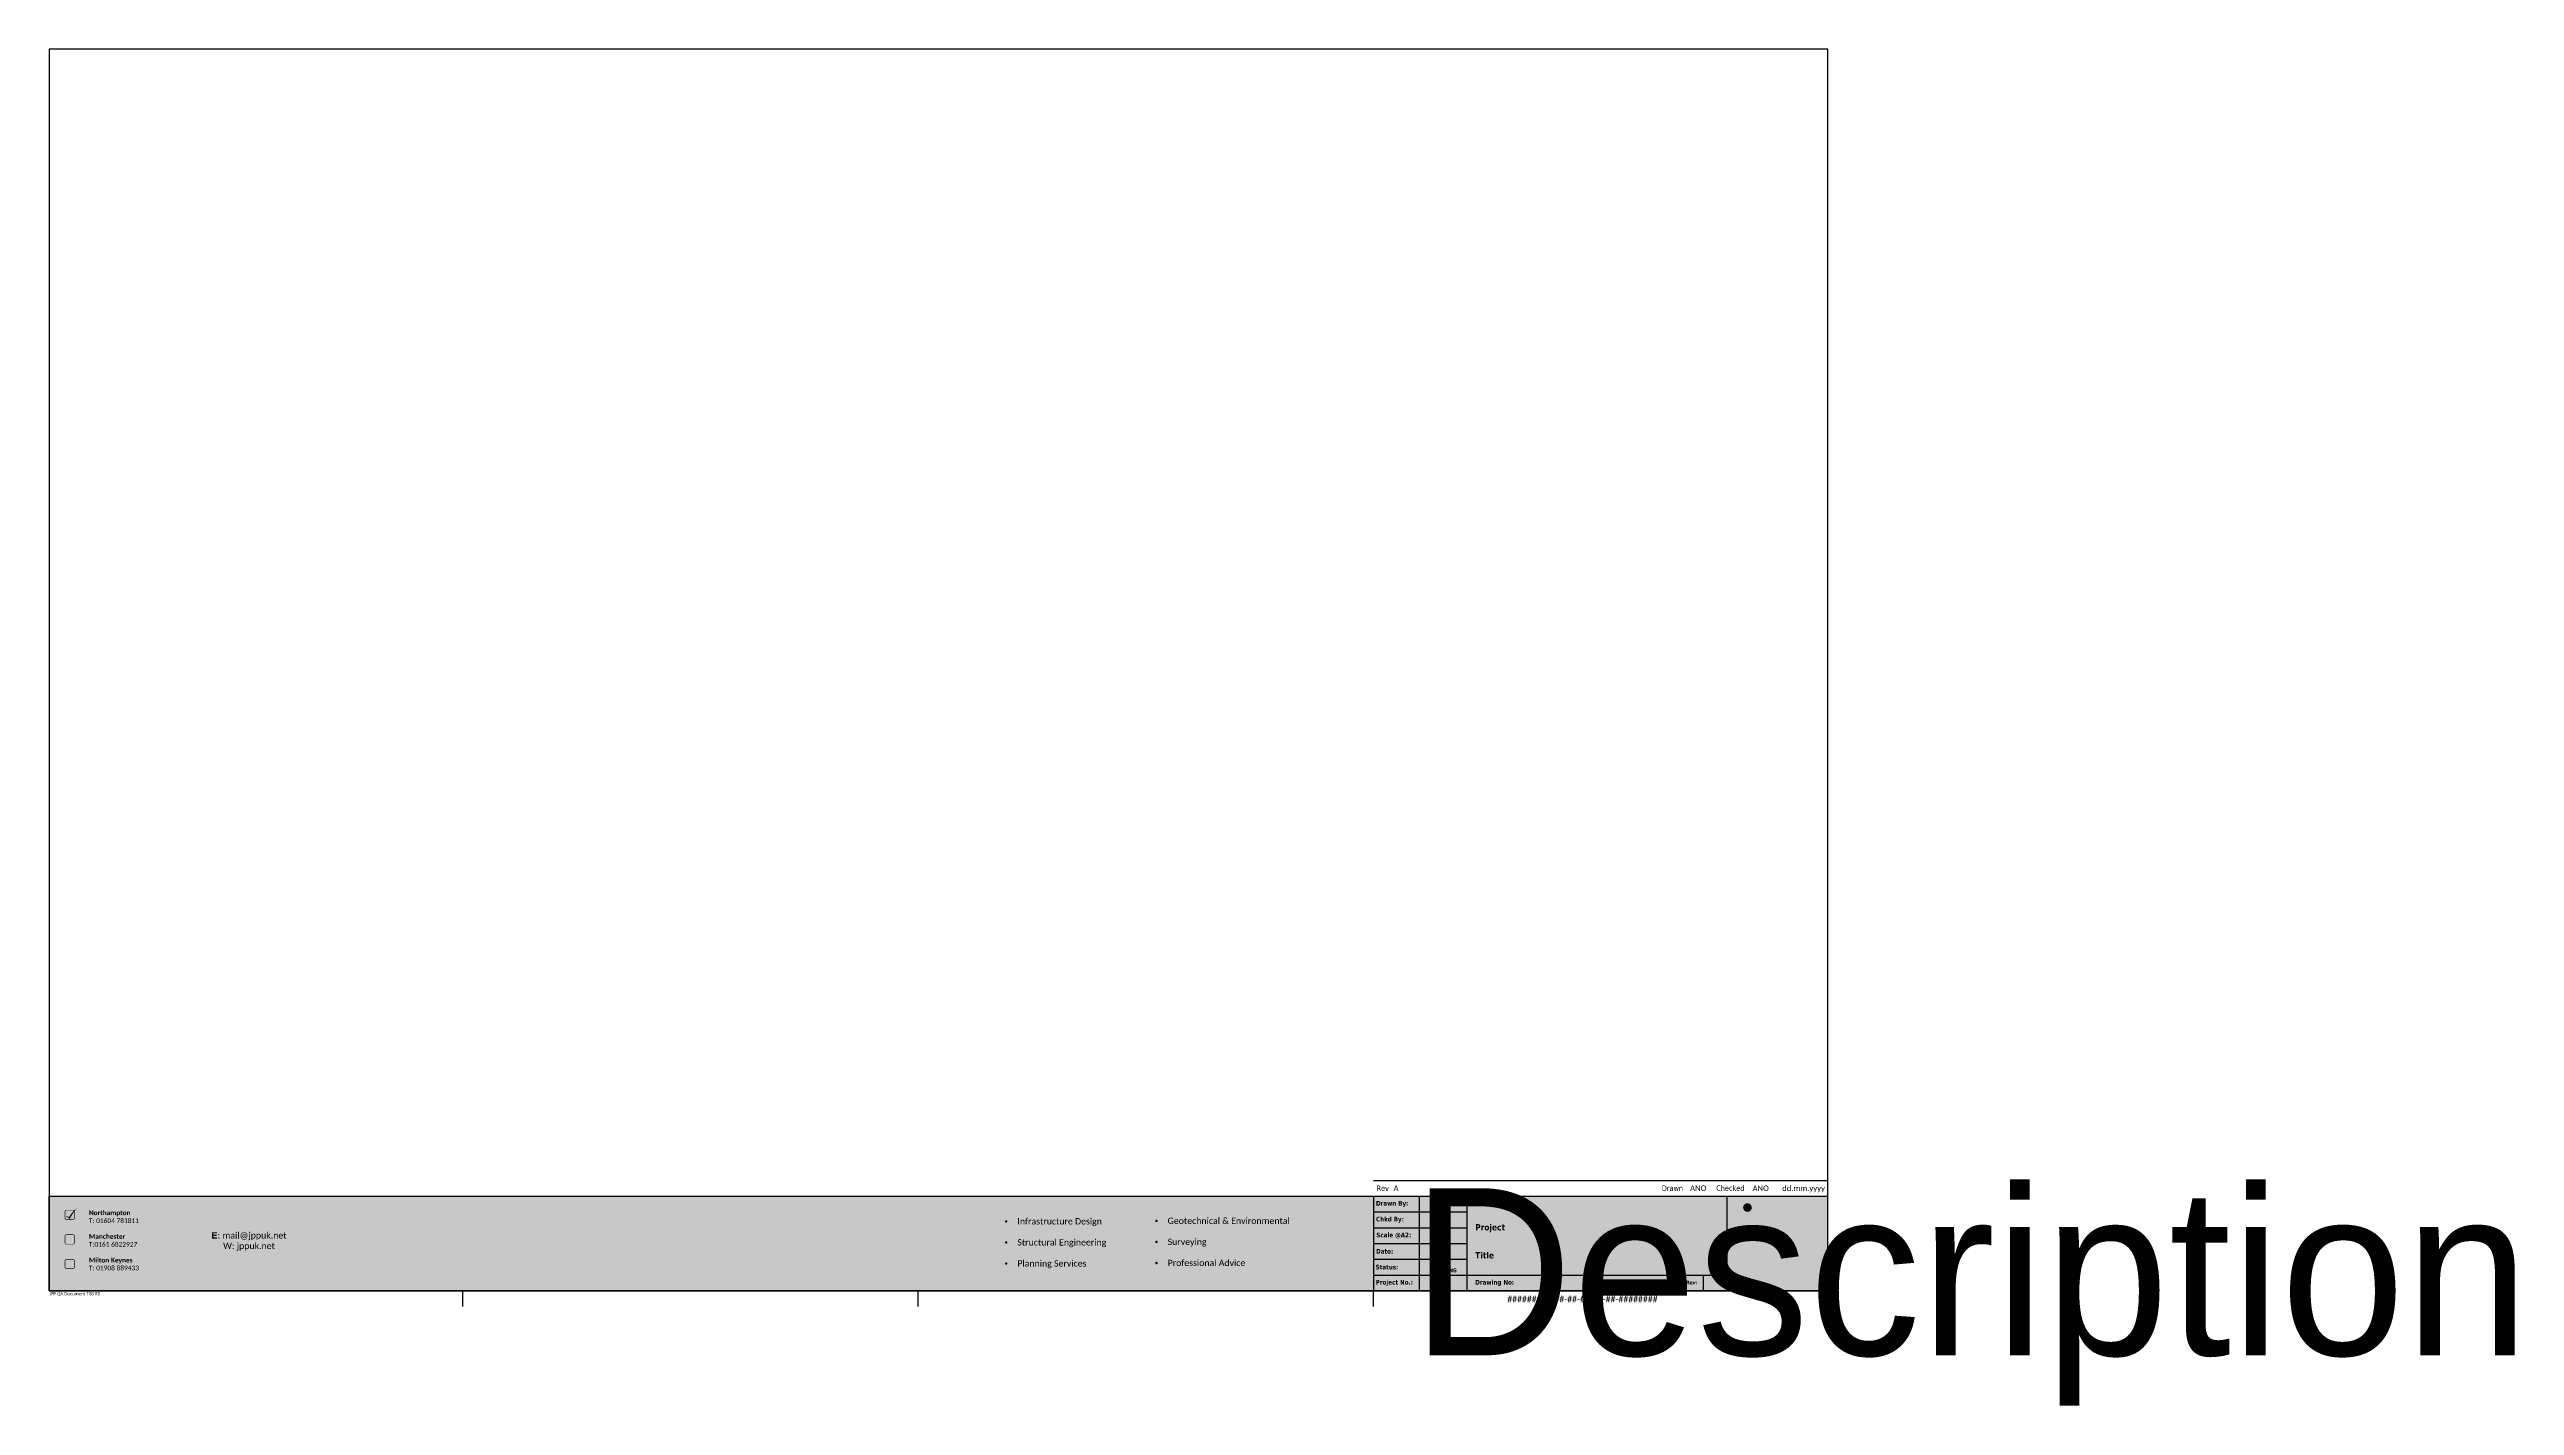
# Paper-space layout 'STR_A2L' of a CAD drawing. Extents: x 0 to 781, y -43 to 387.
import ezdxf
from ezdxf.enums import TextEntityAlignment as Align

# ---------------------------------------------------------------- set-up
doc = ezdxf.new("R2018")
doc.units = 0
doc.layers.get('0').update_dxf_attribs({"linetype": 'CONTINUOUS'})
doc.layers.get('Defpoints').update_dxf_attribs({"linetype": 'CONTINUOUS'})
for name, color, linetype in [('JPP_Mask', 7, 'CONTINUOUS'), ('JPP_Mask Text', 7, 'CONTINUOUS'), ('Margin', 7, 'CONTINUOUS'), ('Spacing Lines', 162, 'CONTINUOUS')]:
    doc.layers.add(name, color=color, linetype=linetype)
doc.styles.get("Standard").update_dxf_attribs({"font": 'calibri.ttf', "height": 2})
doc.styles.add('STANDARD NON ANNOTATIVE', font='calibri.ttf')

# ---------------------------------------------------------------- blocks, each defined once
blk = doc.blocks.new('*U30')
at = {"layer": 'Defpoints'}
blk.add_lwpolyline([(1.225221467393567e-06, 4.95625584232036), (144.0000012252205, 4.956272781893418)], dxfattribs=at)
at = {"color": 7}
for tag, p in [('REV', (6.397567378035774, 2.498557213204975)), ('DRAWN', (100.3347318266466, 2.496901347971573)), ('CHECKED', (120.1301281370974, 2.487486505282703)), ('DATE', (129.5316824940165, 2.488745732252596))]:
    blk.add_attdef(tag, text='', height=1.75, dxfattribs=at).set_placement(p, align=Align.MIDDLE_LEFT)
at = {"color": 7, "lineweight": 30}
blk.add_attdef('DESCRIPTION', text='', height=1.75, dxfattribs=at).set_placement((12.04195212154957, 2.509881246448714), align=Align.MIDDLE_LEFT)
at = {"layer": 'JPP_Mask Text', "char_height": 1.75, "attachment_point": 4, "style": 'STANDARD NON ANNOTATIVE'}
for s, insert, width in [('{\\fTahoma|b0|i0|c0|p34;Rev}', (1.000001225221467, 2.478127522250418), 4.397566152814306), ('{\\fTahoma|b0|i0|c0|p34;Drawn}', (91.39826213010531, 2.478127522250418), 10.20884799879764), ('{\\fTahoma|b0|i0|c0|p34;Checked}', (108.6186705984379, 2.510875156962157), 11.51145753865944)]:
    blk.add_mtext(s, dxfattribs=dict(at, insert=insert, width=width))
blk = doc.blocks.new('*U35')
at = {"linetype": 'Continuous'}
h = blk.add_hatch(color=255, dxfattribs=at)
h.dxf.hatch_style = 1
edge = h.paths.add_edge_path()
edge.add_spline(control_points=[(92.08065671607385, 161.2653309976638), (93.64705671607383, 161.0637309976638), (95.21345671607382, 160.8621309976637), (96.77985671607381, 160.6605309976637), (97.62225671607384, 160.0581309976638), (97.37745671607384, 158.0109309976638), (96.53985671607383, 157.6509309976638), (90.75825671607383, 157.8909309976638), (87.26625671607384, 158.0109309976638), (83.04921671607384, 158.0109309976638), (78.71145671607384, 158.0109309976638), (75.10017671607385, 157.8909309976638), (71.72793671607387, 157.6509309976638), (70.88505671607383, 158.0109309976638), (70.64337671607386, 160.0581309976638), (71.48697671607387, 160.6605309976638), (72.33009671607387, 160.7813309976638), (73.17321671607387, 160.9021309976637), (74.01633671607387, 161.0229309976637), (78.47049671607384, 161.6253309976638), (78.59145671607384, 162.8277309976638), (78.59145671607384, 171.4989299976638), (78.59145671607384, 188.7613296643306), (78.59145671607384, 206.0237293309972), (78.59145671607384, 223.2861289976639), (78.59145671607384, 227.9829289976638), (78.59145671607384, 228.5829289976638), (75.33921671607386, 230.7549289976638), (74.97889671607386, 230.9957289976637), (74.61857671607386, 231.2365289976637), (74.25825671607386, 231.4773289976637), (73.77537671607386, 231.9573289976638), (73.77537671607386, 233.2845289976638), (74.37921671607386, 233.6421289976638), (77.51145671607385, 234.9669289976638), (83.16921671607385, 237.8565289976638), (86.30145671607384, 240.1485289976638), (87.02385671607384, 240.1485289976638), (87.50625671607385, 239.9061289976638), (87.74385671607384, 239.3037289976638), (87.50625671607385, 237.1341289976638), (87.26625671607384, 235.3317289976638), (87.26625671607384, 233.7621289976638), (87.26625671607384, 232.9197289976638), (87.50625671607385, 232.1997289976638), (88.34865671607385, 232.1997289976638), (89.91345671607384, 232.9197289976638), (97.49985671607384, 237.8565289976638), (105.2086557160738, 237.8565289976638), (117.3718557160739, 237.8565289976638), (125.1982557160738, 227.9829289976638), (125.1982557160738, 215.8197289976638), (125.1982557160738, 199.0797299976638), (112.9174557160738, 187.0365299976638), (95.81505671607384, 187.0365299976638), (93.64785671607383, 187.0365299976638), (90.27585671607385, 187.2741299976638), (89.19105671607385, 187.5165299976638), (88.10625671607384, 187.2741299976638), (87.50625671607385, 186.6741299976638), (87.50625671607385, 184.1445299976638), (87.50625671607385, 179.9293299976638), (87.50625671607385, 175.7141299976639), (87.50625671607385, 171.4989299976639), (87.50625671607385, 162.9501309976638), (87.74385671607384, 161.8653309976638), (92.08065671607385, 161.2653309976638)], knot_values=[0, 0, 0, 0, 1, 1, 1, 2, 2, 2, 3, 3, 3, 4, 4, 4, 5, 5, 5, 6, 6, 6, 7, 7, 7, 8, 8, 8, 9, 9, 9, 10, 10, 10, 11, 11, 11, 12, 12, 12, 13, 13, 13, 14, 14, 14, 15, 15, 15, 16, 16, 16, 17, 17, 17, 18, 18, 18, 19, 19, 19, 20, 20, 20, 21, 21, 21, 22, 22, 22, 22], weights=[1, 1, 1, 1, 1, 1, 1, 1, 1, 1, 1, 1, 1, 1, 1, 1, 1, 1, 1, 1, 1, 1, 1, 1, 1, 1, 1, 1, 1, 1, 1, 1, 1, 1, 1, 1, 1, 1, 1, 1, 1, 1, 1, 1, 1, 1, 1, 1, 1, 1, 1, 1, 1, 1, 1, 1, 1, 1, 1, 1, 1, 1, 1, 1, 1, 1, 1], degree=3, periodic=0)
edge = h.paths.add_edge_path()
edge.add_spline(control_points=[(22.6572987160739, 230.7549289976637), (22.29601871607387, 230.9957289976637), (21.93473871607385, 231.2365289976637), (21.57345871607383, 231.4773289976637), (21.09441871607386, 231.9573289976638), (21.09441871607386, 233.2845289976638), (21.69273871607383, 233.6421289976638), (24.82377771607385, 234.9669289976638), (30.48441771607385, 237.8565289976638), (33.61665771607385, 240.1485289976638), (34.33761771607386, 240.1485289976638), (34.81953771607384, 239.9061289976638), (35.05953771607385, 239.3037289976638), (34.81953771607384, 237.1341289976638), (34.57953771607386, 235.3317289976638), (34.57953771607386, 233.7621289976638), (34.57953771607386, 232.9197289976638), (34.81953771607384, 232.1997289976638), (35.66409771607387, 232.1997289976638), (37.23273771607386, 232.9197289976638), (44.81505771607384, 237.8565289976638), (52.52241771607386, 237.8565289976638), (64.69113771607384, 237.8565289976638), (72.51345671607383, 227.9829289976638), (72.51345671607383, 215.8197289976638), (72.51345671607383, 199.0797299976638), (60.23337771607383, 187.0365299976638), (43.13241771607385, 187.0365299976638), (40.96305771607383, 187.0365299976638), (37.59177771607385, 187.2741299976638), (36.50601771607386, 187.5165299976638), (35.42241771607384, 187.2741299976638), (34.81953771607384, 186.6741299976638), (34.81953771607384, 184.1445299976638), (34.81953771607384, 179.9293299976638), (34.81953771607384, 175.7141299976639), (34.81953771607384, 171.4989299976639), (34.81953771607384, 162.9501309976638), (35.05953771607385, 161.8653309976638), (39.39537771607384, 161.2653309976638), (40.96193771607388, 161.0637309976638), (42.52849771607389, 160.8621309976637), (44.0950577160739, 160.6605309976637), (44.93337771607385, 160.0581309976638), (44.69505771607383, 158.0109309976638), (43.85337771607384, 157.6509309976638), (38.07177771607384, 157.8909309976638), (34.57953771607386, 158.0109309976638), (30.36441771607385, 158.0109309976638), (26.03145771607383, 158.0109309976638), (22.41537871607385, 157.8909309976638), (19.04241871607384, 157.6509309976638), (18.20049871607385, 158.0109309976638), (17.95857871607383, 160.0581309976638), (18.80049871607385, 160.6605309976638), (19.64481871607389, 160.7813309976638), (20.4891387160739, 160.9021309976637), (21.33345871607391, 161.0229309976637), (25.78953771607384, 161.6253309976638), (25.91049771607386, 162.8277309976638), (25.91049771607386, 171.4989299976638), (25.91049771607386, 188.7613296643306), (25.91049771607386, 206.0237293309972), (25.91049771607386, 223.2861289976639), (25.91049771607386, 227.9829289976638), (25.91049771607386, 228.5829289976638), (22.65729871607387, 230.7549289976638)], knot_values=[0, 0, 0, 0, 1, 1, 1, 2, 2, 2, 3, 3, 3, 4, 4, 4, 5, 5, 5, 6, 6, 6, 7, 7, 7, 8, 8, 8, 9, 9, 9, 10, 10, 10, 11, 11, 11, 12, 12, 12, 13, 13, 13, 14, 14, 14, 15, 15, 15, 16, 16, 16, 17, 17, 17, 18, 18, 18, 19, 19, 19, 20, 20, 20, 21, 21, 21, 22, 22, 22, 22], weights=[1, 1, 1, 1, 1, 1, 1, 1, 1, 1, 1, 1, 1, 1, 1, 1, 1, 1, 1, 1, 1, 1, 1, 1, 1, 1, 1, 1, 1, 1, 1, 1, 1, 1, 1, 1, 1, 1, 1, 1, 1, 1, 1, 1, 1, 1, 1, 1, 1, 1, 1, 1, 1, 1, 1, 1, 1, 1, 1, 1, 1, 1, 1, 1, 1, 1, 1], degree=3, periodic=0)
edge = h.paths.add_edge_path()
edge.add_spline(control_points=[(14.71377871607383, 232.9917289976638), (15.51177871607383, 232.9917289976638), (16.15209871607387, 232.6677289976638), (16.31145871607383, 232.0317289976638), (15.99177871607382, 226.4373289976638), (15.67305871607384, 218.7741289976638), (15.67305871607384, 212.2197289976638), (15.67305871607384, 199.3357293309971), (15.67305871607384, 186.4517296643305), (15.67305871607384, 173.5677299976638), (15.67305871607384, 162.0717309976638), (14.55441871607384, 154.0797309976638), (12.31665871607383, 148.6494909976638), (7.52337871607385, 137.1520509976638), (-0.9366212839261578, 129.4833309976638), (-11.95886128392614, 122.6133319976638), (-13.87790128392614, 122.9346919976638), (-14.83694128392615, 124.6926919976638), (-14.19950128392615, 126.2891719976638), (-10.04462128392616, 128.3620519976638), (-7.009821283926172, 130.9250109976638), (-4.773021283926155, 133.4798109976638), (0.9785787160738408, 140.1866109976638), (3.856658716073852, 151.6845309976638), (3.856658716073852, 171.1725299976638), (3.856658716073852, 184.5901296643305), (3.856658716073852, 198.0077293309972), (3.856658716073852, 211.4253289976638), (3.856658716073852, 217.6581289976638), (3.856658716073852, 218.4549289976638), (-0.462381283926149, 221.3301289976638), (-0.9402212839261068, 221.6493289976638), (-1.418061283926093, 221.9685289976638), (-1.895901283926079, 222.2877289976638), (-2.537901283926132, 222.9237289976638), (-2.537901283926132, 224.6805289976638), (-1.738221283926165, 225.1605289976638), (1.937618716073857, 226.4373289976638), (11.04273871607386, 230.5965289976638), (14.71377871607383, 232.9917289976638)], knot_values=[0, 0, 0, 0, 1, 1, 1, 2, 2, 2, 3, 3, 3, 4, 4, 4, 5, 5, 5, 6, 6, 6, 7, 7, 7, 8, 8, 8, 9, 9, 9, 10, 10, 10, 11, 11, 11, 12, 12, 12, 13, 13, 13, 13], weights=[1, 1, 1, 1, 1, 1, 1, 1, 1, 1, 1, 1, 1, 1, 1, 1, 1, 1, 1, 1, 1, 1, 1, 1, 1, 1, 1, 1, 1, 1, 1, 1, 1, 1, 1, 1, 1, 1, 1, 1], degree=3, periodic=0)
edge = h.paths.add_edge_path(flags=16)
edge.add_spline(control_points=[(38.43273771607385, 193.6581299976638), (40.84305771607383, 191.8533299976638), (44.57409771607387, 191.0085299976638), (47.10633771607384, 191.0085299976638), (56.98017771607384, 191.0085299976638), (62.75889771607386, 200.1645299976638), (62.75889771607386, 212.6901289976638), (62.75889771607386, 222.3237289976638), (57.34113771607385, 232.0773289976638), (46.50177771607385, 232.0773289976638), (41.32209771607386, 232.0773289976638), (37.59177771607385, 230.1453289976638), (36.26505771607385, 228.7053289976638), (35.18049771607384, 227.3781289976638), (34.81953771607384, 225.5733289976638), (34.81953771607384, 221.5989289976638), (34.81953771607384, 214.6933293309971), (34.81953771607384, 207.7877296643304), (34.81953771607384, 200.8821299976638), (34.81953771607384, 197.0349299976638), (36.02409771607385, 195.5877299976638), (38.43273771607385, 193.6581299976638)], knot_values=[0, 0, 0, 0, 1, 1, 1, 2, 2, 2, 3, 3, 3, 4, 4, 4, 5, 5, 5, 6, 6, 6, 7, 7, 7, 7], weights=[1, 1, 1, 1, 1, 1, 1, 1, 1, 1, 1, 1, 1, 1, 1, 1, 1, 1, 1, 1, 1, 1], degree=3, periodic=0)
edge = h.paths.add_edge_path(flags=16)
edge.add_spline(control_points=[(91.11825671607384, 193.6581299976638), (93.52785671607383, 191.8533299976638), (97.25985671607383, 191.0085299976638), (99.79185671607384, 191.0085299976638), (109.6654557160738, 191.0085299976638), (115.4446557160738, 200.1645299976638), (115.4446557160738, 212.6901289976638), (115.4446557160738, 222.3237289976638), (110.0278557160739, 232.0773289976638), (99.18705671607385, 232.0773289976638), (94.00785671607385, 232.0773289976638), (90.27585671607385, 230.1453289976638), (88.95105671607384, 228.7053289976638), (87.86625671607383, 227.3781289976638), (87.50625671607385, 225.5733289976638), (87.50625671607385, 221.5989289976638), (87.50625671607385, 214.6933293309971), (87.50625671607385, 207.7877296643304), (87.50625671607385, 200.8821299976638), (87.50625671607385, 197.0349299976638), (88.71105671607383, 195.5877299976638), (91.11825671607384, 193.6581299976638)], knot_values=[0, 0, 0, 0, 1, 1, 1, 2, 2, 2, 3, 3, 3, 4, 4, 4, 5, 5, 5, 6, 6, 6, 7, 7, 7, 7], weights=[1, 1, 1, 1, 1, 1, 1, 1, 1, 1, 1, 1, 1, 1, 1, 1, 1, 1, 1, 1, 1, 1], degree=3, periodic=0)
h = blk.add_hatch(color=255, dxfattribs=at)
h.dxf.hatch_style = 1
edge = h.paths.add_edge_path()
edge.add_spline(control_points=[(9.315954642082218, 240.0536781336805), (5.525634642082238, 240.0536781336805), (2.453634642082235, 243.1256781336805), (2.453634642082235, 246.9152781336805), (2.453634642082235, 250.7048771336806), (5.525634642082238, 253.7768771336806), (9.315954642082218, 253.7768771336806), (13.1045946420822, 253.7768771336806), (16.17563464208224, 250.7048771336806), (16.17563464208224, 246.9152781336805), (16.17563464208224, 243.1256781336805), (13.1045946420822, 240.0536781336805), (9.315954642082218, 240.0536781336805)], knot_values=[0, 0, 0, 0, 1, 1, 1, 2, 2, 2, 3, 3, 3, 4, 4, 4, 4], degree=3, periodic=0)
blk = doc.blocks.new('Tick')
h = blk.add_hatch(color=255)
h.dxf.hatch_style = 1
edge = h.paths.add_edge_path()
edge.add_arc((-5.204367551032647, -6.02161254090349), 7.273209859221451, 43.46078129643911, 69.72699878945099, ccw=False)
edge.add_arc((27.82063008397041, -13.85638007394441), 30.57179190117827, 139.0172680132614, 155.1704723704244, ccw=False)
edge.add_arc((18.71639133113672, -11.11990909727949), 22.24964404842879, 128.9088510307224, 148.8767391847138)
edge.add_arc((-2.508906315269996, -5.014471870476584), 5.818153347749766, 68.01265408962024, 91.72696884095329)
blk = doc.blocks.new('*U44')
at = {"layer": 'Margin', "true_color": 0x014b92}
h = blk.add_hatch(color=154, dxfattribs=at)
h.dxf.hatch_style = 1
h.paths.add_polyline_path([(563.5000000000001, 0), (563.5, 29.9999766963485), (0, 29.99997669634852), (0, 1.4210854715202e-14)])
at = {"color": 255}
for p, q in [((419.5000000000001, 25.00000000000006), (449.25, 25.00000000000004)), ((419.5000000000001, 20.00000000000006), (449.25, 20.00000000000005)), ((419.5000000000001, 15.00000000000006), (449.2499999999999, 15.00000000000004)), ((419.5000000000001, 10.00000000000006), (449.2499999999999, 10.00000000000004)), ((419.5000000000001, 5.000000000000057), (531.5492722820491, 5))]:
    blk.add_line(p, q, dxfattribs=at)
at = {"color": 255, "const_width": 0.175}
for points in [[(5.460008000476364, 22.55032352576032), (7.460008000476364, 22.55032352576032, 0.414213562373095), (7.960008000476364, 23.05032352576032), (7.960008000476364, 25.05032352576032, 0.414213562373095), (7.460008000476364, 25.55032352576032), (5.460008000476364, 25.55032352576032, 0.414213562373095), (4.960008000476364, 25.05032352576032), (4.960008000476364, 23.05032352576032, 0.414213562373095)], [(5.460008000476364, 14.77424574230227), (7.460008000476364, 14.77424574230227, 0.414213562373095), (7.960008000476364, 15.27424574230227), (7.960008000476364, 17.27424574230227, 0.414213562373095), (7.460008000476364, 17.77424574230227), (5.460008000476364, 17.77424574230227, 0.414213562373095), (4.960008000476364, 17.27424574230227), (4.960008000476364, 15.27424574230227, 0.414213562373095)], [(5.460008000476364, 6.998167029849949), (7.460008000476364, 6.998167029849949, 0.414213562373095), (7.960008000476364, 7.498167029849949), (7.960008000476364, 9.498167029849949, 0.414213562373095), (7.460008000476364, 9.998167029849949), (5.460008000476364, 9.998167029849949, 0.414213562373095), (4.960008000476364, 9.498167029849949), (4.960008000476364, 7.498167029849949, 0.414213562373095)]]:
    blk.add_lwpolyline(points, format="xyb", close=True, dxfattribs=at)
at = {"layer": 'Defpoints'}
for p, q in [((131, -4.999999999999986), (131, 1.4210854715202e-14)), ((275.25, -4.999999999999986), (275.25, 1.4210854715202e-14)), ((419.5, -4.999999999999986), (419.5, 1.4210854715202e-14))]:
    blk.add_line(p, q, dxfattribs=at)
at = {"layer": 'Spacing Lines', "color": 255}
for p, q in [((419.5, 29.99997669634855), (419.5, 1.4210854715202e-14)), ((434, 29.99997669634855), (434, 1.4210854715202e-14)), ((449.2499999999999, 4.263256414560601e-14), (449.25, 29.99997669634855)), ((531.5492722820491, 0), (531.5492722820491, 29.99997669634851)), ((419.5, 4.263256414560601e-14), (446.75, 4.263256414560601e-14)), ((516.5492722820491, 0), (516.5492722820493, 5)), ((524.0492722820491, 0), (524.0492722820491, 5))]:
    blk.add_line(p, q, dxfattribs=at)
for points in [[(563.5, 0), (0, 2.842170943040401e-14), (0, 29.99997669634851), (563.5, 29.99997669634851)], [(563.5, 0), (563.5, 29.99997669634851)]]:
    blk.add_lwpolyline(points, dxfattribs=at)
at = {"color": 255, "xscale": 0.2, "yscale": 0.2, "zscale": 0.2}
blk.add_blockref('*U35', (536.1412452377108, -23.00767220612282), dxfattribs=at)
at = {"layer": 'JPP_Mask', "color": 255, "xscale": 0.5, "yscale": 0.5, "zscale": 0.5}
blk.add_blockref('Tick', (6.44857818767133, 23.20610878655677), dxfattribs=at)
at = {"color": 154, "true_color": 0x004a91, "insert": (12.55338450495958, 15.96206992500939), "char_height": 1.5, "width": 49.24617388058323, "attachment_point": 4}
blk.add_mtext('{\\fCalibri|b1|i0|c0|p34;\\C255;Northampton\\P\\fCalibri|b0|i0|c0|p34;T: 01604 781811\\P\\P\\fCalibri|b1|i0|c0|p34;\\H1.00001x;Manchester\\P\\fCalibri|b0|i0|c0|p34;T:0161 6822927\\P\\H1x;\\P\\fCalibri|b1|i0|c0|p34;\\H1.00001x;Milton Keynes\\P\\fCalibri|b0|i0|c0|p34;T: 01908 889433}', dxfattribs=at)
at = {"color": 255, "attachment_point": 4, "style": 'STANDARD NON ANNOTATIVE'}
for s, insert, char_height, width in [('{\\fTahoma|b1|i0|c0|p34;Chkd By:}', (420.3194003597962, 22.50000000000006), 1.5, 12.86265478463815), ('{\\fTahoma|b1|i0|c0|p34;Drawn By:}', (420.3194003597962, 27.49998834817428), 1.5, 12.86265478463815), ('{\\fTahoma|b1|i0|c0|p34;Client}', (451.75, 27.89514439220958), 2, 13.60496299196006), ('{\\fTahoma|b1|i0|c0|p34;Scale @A2:}', (420.4390425122044, 17.50000000000006), 1.5, 12.86265478463815), ('{\\fTahoma|b1|i0|c0|p34;Project}', (451.7499999999999, 19.82707991940904), 2, 13.60496299196006), ('{\\fTahoma|b1|i0|c0|p34;Status:}', (420.2234477668238, 7.500000000000064), 1.5, 12.86265478463815), ('{\\fTahoma|b1|i0|c0|p34;Date:}', (420.3434619803429, 12.50000000000006), 1.5, 12.86265478463815), ('{\\fTahoma|b1|i0|c0|p34;Title}', (451.7499999999999, 11.23114439220958), 2, 13.60496299196006), ('{\\fTahoma|b1|i0|c0|p34;Project No.:}', (420.2234477668238, 2.500000000000076), 1.5, 12.86265478463815), ('{\\fTahoma|b1|i0|c0|p34;Drawing No:}', (451.7499999999999, 2.466476679381307), 1.5, 19.59177448974174), ('{\\fTahoma|b1|i0|c0|p34;Rev:}', (518.5066510989113, 2.60754498994288), 1.25, 12.86265478463815)]:
    blk.add_mtext(s, dxfattribs=dict(at, insert=insert, char_height=char_height, width=width))
at = {"color": 7, "insert": (63.27317958455274, 15.62879004411343), "char_height": 2, "attachment_point": 5, "style": 'STANDARD NON ANNOTATIVE'}
blk.add_mtext_dynamic_manual_height_columns('{\\fArial|b1|i0|c0|p34;\\C255;E:\\fCalibri|b1|i0|c0|p34; \\fCalibri|b0|i0|c0|p34;mail@jppuk.net\\PW: jppuk.net}', width=55.45517971433931, gutter_width=20, heights=[22.08526833368208], dxfattribs=at)
at = {"color": 162, "insert": (0.01019881689853719, -0.4169012489879549), "char_height": 1, "width": 50.24286120221313, "attachment_point": 1}
blk.add_mtext('JPP QA Document T08 R1', dxfattribs=at)
at = {"color": 255, "style": 'STANDARD NON ANNOTATIVE'}
blk.add_attdef('PROJECTNO', text='', height=2, dxfattribs=at).set_placement((441.625, 2.500000000000042), align=Align.MIDDLE)
at = {"layer": 'Defpoints', "color": 255, "insert": (461.9104307461864, -1.660191514682879), "char_height": 2, "attachment_point": 1, "style": 'STANDARD NON ANNOTATIVE'}
blk.add_mtext_dynamic_manual_height_columns('########-###-##-##-##-##-########', width=48.77204418992596, gutter_width=10, heights=[0], dxfattribs=at)
at = {"layer": 'JPP_Mask', "color": 255}
for tag, p in [('DRAWNBY', (441.625, 27.49998834817428)), ('CHECKEDBY', (441.625, 22.50000000000004)), ('SCALE', (441.625, 17.50000000000005)), ('DATE', (441.625, 12.50000000000005))]:
    blk.add_attdef(tag, text='', height=1.5, dxfattribs=at).set_placement(p, align=Align.MIDDLE)
for tag, p in [('CLIENT1', (464.3031683632448, 26.83000000000004)), ('CLIENT2', (464.3851300196451, 22.66400000000004)), ('PROJECT1', (464.25, 18.49800000000004)), ('PROJECT2', (464.25, 14.33200000000003)), ('TITLE1', (464.4833230645017, 10.16600000000003)), ('TITLE2', (464.4833230645017, 6.000000000000036))]:
    blk.add_attdef(tag, p, '', height=2, dxfattribs=at)
at = {"layer": 'JPP_Mask', "color": 255, "style": 'STANDARD NON ANNOTATIVE'}
for tag, p in [('DRAWINGNO.', (469.2499999999999, 1.7347794064939)), ('REV.', (524.874108444209, 1.696354530625769))]:
    blk.add_attdef(tag, p, '', height=2, dxfattribs=at)
at = {"layer": 'Margin', "char_height": 2, "width": 177.4753907440388, "attachment_point": 4}
for s, insert in [('\\pxi-3,l3,t2,3;{\\fSymbol|b0|i0|c2|p18;\\C255;·^I}{\\C255;Infrastructure Design \\P\\P{\\fSymbol|b0|i0|c2|p18;·^I}Structural Engineering\\P\\P{\\fSymbol|b0|i0|c2|p18;·^I}Planning Services}', (302.6990570402604, 15.08349508199851)), ('{\\C255;\\P\\pxi-3,l3,t2,3;{\\fSymbol|b0|i0|c2|p18;·^I}Geotechnical & Environmental\\P\\pi0,l0,tz;\\P\\pi-3,l3,t2,3;{\\fSymbol|b0|i0|c2|p18;·^I}Surveying\\P\\pi0,l0,tz;\\P\\pi-3,l3,t2,3;{\\fSymbol|b0|i0|c2|p18;·^I}Professional Advice}', (350.3039261611511, 17.16255438069627))]:
    blk.add_mtext(s, dxfattribs=dict(at, insert=insert))
blk = doc.blocks.new('*U22')
at = {"layer": 'JPP_Mask Text', "color": 255, "insert": (782.3936057420312, 76.56197479977789), "char_height": 2.5, "width": 25.82838635759754, "attachment_point": 5, "style": 'STANDARD NON ANNOTATIVE'}
blk.add_mtext('\\pxqc;{\\fTahoma|b1|i0|c0|p34;FOR\\P\\pq*;PLANNING}', dxfattribs=at)

psp = doc.layouts.new('STR_A2L')

# ---------------------------------------------------------------- linework, layer by layer
at = {"layer": 'Defpoints'}
psp.add_lwpolyline([(0.2013866298678408, -6.721757323746147), (563.7013866298678, -6.721757323746147), (563.7013866298678, 386.6392426762538), (0.2013866298678408, 386.6392426762538)], close=True, dxfattribs=at)

# ---------------------------------------------------------------- block references
at = {"layer": 'JPP_Mask'}
ref = psp.add_blockref('*U30', (419.7013848449339, 23.27822017042191), dxfattribs=at)
ref.add_attrib('REV', 'A', dxfattribs={"layer": '0', "color": 7, "height": 1.75}).set_placement((426.0989522229697, 25.77677738362689), align=Align.MIDDLE_LEFT)
lines = psp.add_mtext('Description', dxfattribs={"layer": '0', "color": 7, "insert": (431.7433369664835, 25.78810141687062), "char_height": 52.94570692671311, "attachment_point": 1})
ref.add_attrib('DESCRIPTION', '', (431.7433369664835, 25.78810141687062)).embed_mtext(lines)
ref.add_attrib('DRAWN', 'ANO', dxfattribs={"layer": '0', "color": 7, "height": 1.75}).set_placement((520.0361166715804, 25.77512151839348), align=Align.MIDDLE_LEFT)
ref.add_attrib('CHECKED', 'ANO', dxfattribs={"layer": '0', "color": 7, "height": 1.75}).set_placement((539.8315129820312, 25.76570667570461), align=Align.MIDDLE_LEFT)
ref.add_attrib('DATE', 'dd.mm.yyyy', dxfattribs={"layer": '0', "color": 7, "height": 1.75}).set_placement((549.2330673389504, 25.76696590267451), align=Align.MIDDLE_LEFT)
psp.add_blockref('*U44', (0.2013866298678408, -6.721757323746147), dxfattribs=at)
at = {"layer": 'JPP_Mask', "xscale": 0.5, "yscale": 0.5, "zscale": 0.5}
psp.add_blockref('*U22', (50.62958375885216, -37.50274472363505), dxfattribs=at)

doc.saveas('drawing.dxf')
